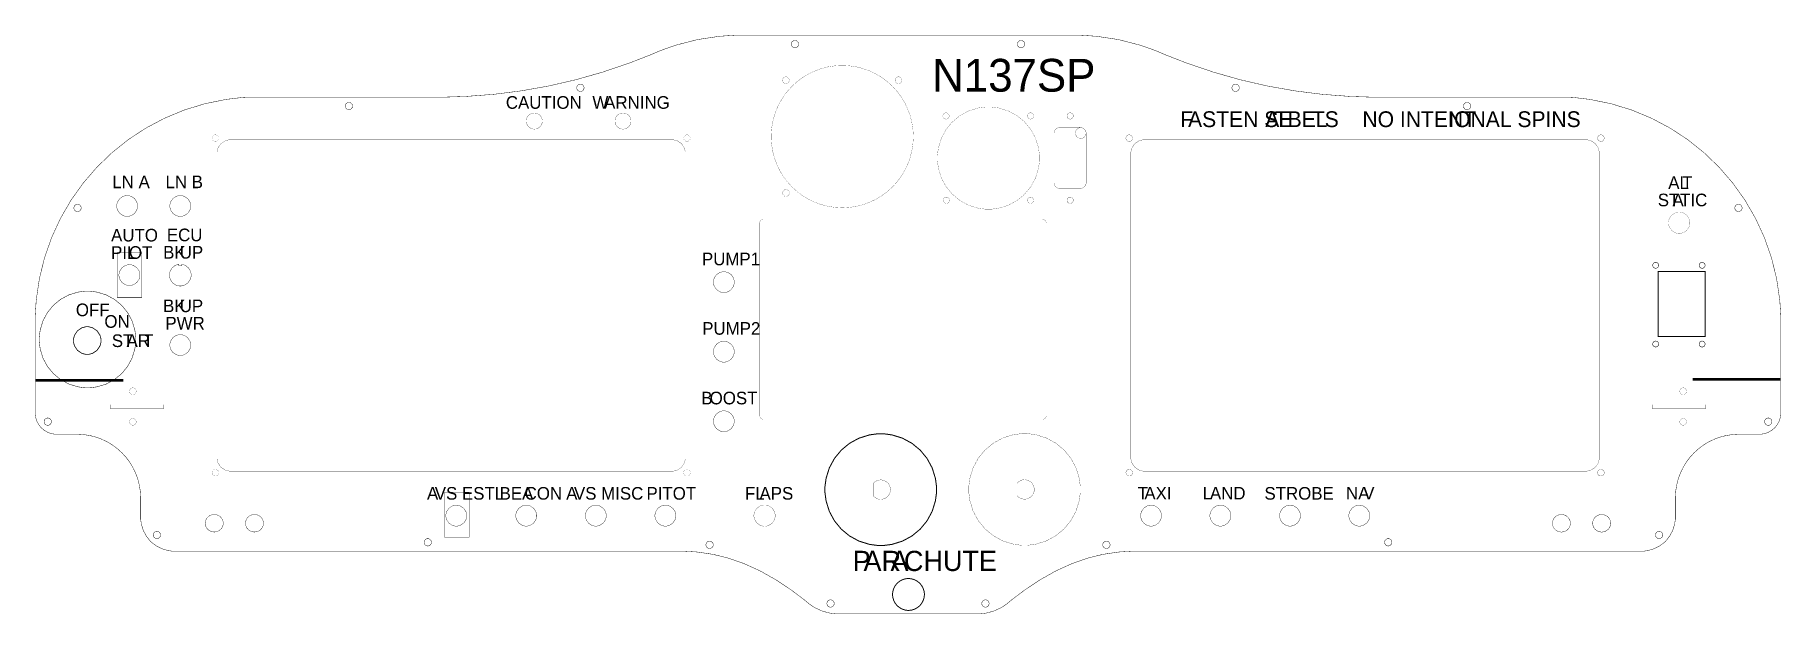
# Model space of a CAD drawing. Extents: x 0 to 38.5, y 0 to 12.7.
import ezdxf

# ---------------------------------------------------------------- set-up
doc = ezdxf.new("R2010")
doc.units = 0
doc.layers.get('0').update_dxf_attribs({"linetype": 'CONTINUOUS'})

msp = doc.modelspace()

# ---------------------------------------------------------------- texts
at = {"color": 0}
for s, height, p in [('N137SP', 0.72201, (19.7597, 11.5022)), ('CAUTION', 0.277778, (10.3711, 11.1261)), ('W', 0.277778, (12.2774, 11.1261)), ('ARNING', 0.277778, (12.5365, 11.1261)), ('F', 0.347222, (25.2274, 10.7235)), ('ASTEN SE', 0.347222, (25.3956, 10.7235)), ('A', 0.347222, (27.0957, 10.7235)), ('TBEL', 0.347222, (27.3058, 10.7235)), ('TS     ', 0.347222, (28.1215, 10.7235)), (' NO INTENT', 0.347222, (29.1068, 10.7235)), ('IONAL SPINS', 0.347222, (31.1268, 10.7235)), ('LN A', 0.277778, (1.70419, 9.37993)), ('LN B', 0.277778, (2.87508, 9.37993)), ('AL', 0.277778, (35.9704, 9.36354)), ('T', 0.277778, (36.2768, 9.36354)), ('ST', 0.277778, (35.7393, 8.98161)), ('A', 0.277778, (36.0636, 8.98161)), ('TIC', 0.277778, (36.2319, 8.98161)), ('AUTO', 0.277778, (1.67724, 8.2075)), ('ECU', 0.277778, (2.9054, 8.21281)), ('PIL', 0.277778, (1.67669, 7.82556)), ('OT', 0.277778, (2.0711, 7.82556)), ('BK', 0.277778, (2.82401, 7.83086)), ('UP', 0.277778, (3.18918, 7.83086)), ('PUMP1', 0.277778, (14.6901, 7.68392)), ('BK', 0.277778, (2.82308, 6.65324)), ('UP', 0.277778, (3.18825, 6.65324)), ('OFF', 0.277778, (0.90141, 6.56433)), ('ON', 0.277778, (1.52963, 6.30893)), ('PWR', 0.277778, (2.87354, 6.27129)), ('ST', 0.277778, (1.69283, 5.88569)), ('AR', 0.277778, (2.01714, 5.88569)), ('T', 0.277778, (2.38011, 5.88569)), ('PUMP2', 0.277778, (14.6958, 6.15607)), ('B', 0.277778, (14.6743, 4.62469)), ('OOST', 0.277778, (14.8599, 4.62469)), ('A', 0.277778, (8.63433, 2.52839)), ('VS ESTL', 0.277778, (8.80626, 2.52839)), ('BEA', 0.277778, (10.2336, 2.52839)), ('CON', 0.277778, (10.7846, 2.52839)), ('A', 0.277778, (11.6998, 2.52839)), ('VS MISC', 0.277778, (11.8717, 2.52839)), ('PITOT', 0.277778, (13.4679, 2.52839)), ('FL', 0.277778, (15.6365, 2.52839)), ('APS', 0.277778, (15.9576, 2.52839)), ('T', 0.277778, (24.285, 2.53204)), ('AXI', 0.277778, (24.4329, 2.53204)), ('L', 0.277778, (25.7161, 2.53204)), ('AND', 0.277778, (25.8774, 2.53204)), ('STROBE', 0.277778, (27.0776, 2.52839)), ('NA', 0.277778, (28.8743, 2.53204)), ('V', 0.277778, (29.254, 2.53204)), ('P', 0.444444, (18.0088, 0.958494)), ('AR', 0.444444, (18.2483, 0.958494)), ('A', 0.444444, (18.8429, 0.958494)), ('CHUTE', 0.444444, (19.1389, 0.958494))]:
    msp.add_text(s, height=height, dxfattribs=at).set_placement(p)

# ---------------------------------------------------------------- linework, layer by layer
at = {"color": 0}
for points, const_width in [([(15.5564, 12.7453), (15.4347, 12.7453), (15.07, 12.7208), (14.5897, 12.6477), (14.1193, 12.5267), (13.7741, 12.4063), (13.6623, 12.3586)], 0.009375), ([(22.8993, 12.7453), (15.5564, 12.7453)], 0.009375), ([(24.7933, 12.3586), (24.6815, 12.4063), (24.3362, 12.5267), (23.8658, 12.6477), (23.3856, 12.7208), (23.0208, 12.7453), (22.8993, 12.7453)], 0.009375), ([(8.88346, 11.3829), (9.03717, 11.3829), (9.49838, 11.3984), (10.1106, 11.4448), (10.7189, 11.5219), (11.3222, 11.6293), (11.9193, 11.767), (12.5091, 11.9346), (13.0905, 12.1318), (13.5209, 12.2984), (13.6623, 12.3586)], 0.009375), ([(24.7933, 12.3586), (24.9347, 12.2984), (25.3651, 12.1318), (25.9465, 11.9346), (26.5364, 11.767), (27.1335, 11.6293), (27.7368, 11.5219), (28.3451, 11.4448), (28.9574, 11.3984), (29.4185, 11.3829), (29.5722, 11.3829)], 0.009375), ([(4.69814, 11.3829), (4.57617, 11.3763), (4.21158, 11.3327), (3.74067, 11.2371), (3.28749, 11.0985), (2.85428, 10.9191), (2.44314, 10.7013), (2.05632, 10.4474), (1.69596, 10.1596), (1.36426, 9.84033), (1.06342, 9.49181), (0.795628, 9.11643), (0.563043, 8.71636), (0.367839, 8.29406), (0.212185, 7.85172), (0.098362, 7.39171), (0.028429, 6.91629), (0.004666, 6.54992), (0.004666, 6.42774)], 0.009375), ([(8.88346, 11.3829), (4.69814, 11.3829)], 0.009375), ([(33.7575, 11.3829), (29.5722, 11.3829)], 0.009375), ([(38.451, 6.42774), (38.451, 6.54992), (38.4272, 6.91629), (38.3572, 7.39171), (38.2435, 7.85172), (38.0878, 8.29406), (37.8926, 8.71636), (37.66, 9.11643), (37.3922, 9.49181), (37.0914, 9.84033), (36.7597, 10.1596), (36.3993, 10.4474), (36.0125, 10.7013), (35.6014, 10.9191), (35.1682, 11.0985), (34.715, 11.2371), (34.244, 11.3327), (33.8794, 11.3763), (33.7575, 11.3829)], 0.009375), ([(3.97488, 10.48), (3.97461, 10.48)], 0.010417), ([(14.3607, 10.48), (14.3604, 10.48)], 0.010417), ([(24.1014, 10.48), (24.1011, 10.48)], 0.005208), ([(34.4872, 10.48), (34.4869, 10.48)], 0.005208), ([(0.004666, 6.42774), (0.004666, 4.43956)], 0.009375), ([(38.451, 4.43956), (38.451, 6.42774)], 0.009375), ([(0.004666, 4.43956), (0.004666, 4.41581), (0.014214, 4.3444), (0.041775, 4.25569), (0.085341, 4.17546), (0.143012, 4.10553), (0.212944, 4.04785), (0.293186, 4.00429), (0.38189, 3.97672), (0.453287, 3.96712), (0.477106, 3.96712)], 0.009375), ([(37.9786, 3.96712), (38.0024, 3.96712), (38.0738, 3.97672), (38.1625, 4.00429), (38.2426, 4.04785), (38.3126, 4.10553), (38.3703, 4.17546), (38.4139, 4.25569), (38.4414, 4.3444), (38.451, 4.41581), (38.451, 4.43956)], 0.009375), ([(0.477106, 3.96712), (0.927681, 3.96712)], 0.009375), ([(2.32801, 2.56679), (2.32801, 2.6026), (2.32075, 2.71001), (2.29953, 2.84901), (2.26503, 2.98324), (2.21793, 3.11187), (2.15896, 3.23432), (2.08882, 3.34978), (2.00825, 3.45757), (1.91786, 3.55701), (1.81842, 3.6474), (1.71061, 3.72797), (1.59517, 3.79812), (1.47271, 3.8571), (1.34408, 3.90419), (1.20985, 3.93869), (1.07086, 3.9599), (0.963433, 3.96712), (0.927681, 3.96712)], 0.009375), ([(37.5281, 3.96712), (37.4922, 3.96712), (37.3847, 3.9599), (37.2458, 3.93869), (37.1115, 3.90419), (36.9829, 3.8571), (36.8604, 3.79812), (36.745, 3.72797), (36.6372, 3.6474), (36.5378, 3.55701), (36.4474, 3.45757), (36.3668, 3.34978), (36.2967, 3.23432), (36.2376, 3.11187), (36.1906, 2.98324), (36.1561, 2.84901), (36.1349, 2.71001), (36.1276, 2.6026), (36.1276, 2.56679)], 0.009375), ([(37.5281, 3.96712), (37.9786, 3.96712)], 0.009375), ([(3.97488, 3.12181), (3.97461, 3.12181)], 0.010417), ([(14.3607, 3.12181), (14.3604, 3.12181)], 0.010417), ([(24.1014, 3.12181), (24.1011, 3.12181)], 0.005208), ([(34.4872, 3.12181), (34.4869, 3.12181)], 0.005208), ([(2.32801, 2.56679), (2.32801, 2.14171)], 0.009375), ([(36.1276, 2.14171), (36.1276, 2.56679)], 0.009375), ([(2.32801, 2.14171), (2.32801, 2.10508), (2.3425, 1.99517), (2.38493, 1.85553), (2.45367, 1.72678), (2.52115, 1.63878), (2.5471, 1.61285), (2.57297, 1.58697), (2.66097, 1.51947), (2.78971, 1.45074), (2.92936, 1.40831), (3.03928, 1.39378), (3.07596, 1.39378)], 0.009375), ([(35.3797, 1.39378), (35.4164, 1.39378), (35.5262, 1.40831), (35.666, 1.45074), (35.7946, 1.51947), (35.8826, 1.58697), (35.9086, 1.61285), (35.9344, 1.63878), (36.0019, 1.72678), (36.0707, 1.85553), (36.1131, 1.99517), (36.1276, 2.10508), (36.1276, 2.14171)], 0.009375), ([(3.07596, 1.39378), (14.2282, 1.39378)], 0.009375), ([(14.2282, 1.39378), (14.3157, 1.39378), (14.5782, 1.37733), (14.9261, 1.3272), (15.2729, 1.24213), (15.62, 1.12093), (15.9685, 0.962457), (16.3194, 0.765408), (16.6742, 0.5287), (16.9461, 0.323242), (17.0338, 0.251031)], 0.009375), ([(21.4219, 0.251031), (21.5096, 0.323188), (21.7815, 0.5287), (22.1363, 0.765408), (22.4872, 0.962457), (22.8357, 1.12093), (23.1828, 1.24213), (23.5296, 1.3272), (23.8775, 1.37733), (24.14, 1.39378), (24.2275, 1.39378)], 0.009375), ([(24.2275, 1.39378), (35.3797, 1.39378)], 0.009375), ([(17.0338, 0.251031), (17.0678, 0.223036), (17.1796, 0.150771), (17.3392, 0.077474), (17.509, 0.032552), (17.6413, 0.017253), (17.6853, 0.017253)], 0.009375), ([(17.6853, 0.017253), (20.7704, 0.017253)], 0.009375), ([(20.7704, 0.017253), (20.8144, 0.017253), (20.9467, 0.032552), (21.1165, 0.077474), (21.2761, 0.150771), (21.3879, 0.223036), (21.4219, 0.251031)], 0.009375)]:
    msp.add_lwpolyline(points, dxfattribs=dict(at, const_width=const_width))
for points, const_width in [([(16.8182, 12.5484), (16.8182, 12.5562), (16.8121, 12.5794), (16.7983, 12.6018), (16.7946, 12.6056), (16.7908, 12.6094), (16.7683, 12.6231), (16.7453, 12.6292), (16.7375, 12.6292), (16.7297, 12.6292), (16.7067, 12.6231), (16.6842, 12.6094), (16.6804, 12.6056), (16.6767, 12.6018), (16.6629, 12.5794), (16.6568, 12.5562), (16.6568, 12.5484), (16.6568, 12.5408), (16.6629, 12.5176), (16.6767, 12.4952), (16.6804, 12.4914), (16.6842, 12.4876), (16.7067, 12.4739), (16.7297, 12.4677), (16.7375, 12.4677), (16.7453, 12.4677), (16.7683, 12.4739), (16.7908, 12.4876), (16.7946, 12.4914), (16.7983, 12.4952), (16.8121, 12.5176), (16.8182, 12.5408), (16.8182, 12.5484)], 0.009375), ([(21.7989, 12.5484), (21.7989, 12.5562), (21.7926, 12.5794), (21.779, 12.6018), (21.7753, 12.6056), (21.7714, 12.6094), (21.749, 12.6231), (21.7258, 12.6292), (21.7182, 12.6292), (21.7104, 12.6292), (21.6872, 12.6231), (21.6649, 12.6094), (21.6611, 12.6056), (21.6572, 12.6018), (21.6436, 12.5794), (21.6374, 12.5538), (21.6375, 12.5484), (21.6374, 12.5431), (21.6436, 12.5176), (21.6572, 12.4952), (21.6611, 12.4914), (21.6649, 12.4876), (21.6872, 12.4739), (21.7104, 12.4677), (21.7182, 12.4677), (21.7258, 12.4677), (21.749, 12.4739), (21.7714, 12.4876), (21.7753, 12.4914), (21.779, 12.4952), (21.7926, 12.5176), (21.7989, 12.5408), (21.7989, 12.5484)], 0.009375), ([(19.3442, 10.5142), (19.3442, 10.4742), (19.3361, 10.3542), (19.3122, 10.1988), (19.2737, 10.0489), (19.2211, 9.90506), (19.1553, 9.76828), (19.0768, 9.63926), (18.9867, 9.51878), (18.8857, 9.40761), (18.7746, 9.30664), (18.654, 9.21653), (18.525, 9.13813), (18.3883, 9.07221), (18.2444, 9.01958), (18.0944, 8.98107), (17.9392, 8.95731), (17.8192, 8.94922), (17.7792, 8.94922), (17.739, 8.94922), (17.619, 8.95731), (17.4638, 8.98107), (17.3137, 9.01958), (17.1699, 9.07221), (17.0332, 9.13813), (16.9042, 9.21653), (16.7836, 9.30664), (16.6725, 9.40761), (16.5715, 9.51878), (16.4814, 9.63926), (16.4031, 9.76828), (16.3371, 9.90506), (16.2844, 10.0489), (16.246, 10.1988), (16.2222, 10.3542), (16.2142, 10.4742), (16.2142, 10.5142), (16.2142, 10.5543), (16.2222, 10.6743), (16.246, 10.8296), (16.2844, 10.9796), (16.3371, 11.1234), (16.4031, 11.2602), (16.4814, 11.3892), (16.5715, 11.5097), (16.6725, 11.6209), (16.7836, 11.7218), (16.9042, 11.812), (17.0332, 11.8903), (17.1699, 11.9563), (17.3137, 12.0089), (17.4638, 12.0474), (17.619, 12.0712), (17.739, 12.0792), (17.7792, 12.0792), (17.8192, 12.0792), (17.9392, 12.0712), (18.0944, 12.0474), (18.2444, 12.0089), (18.3883, 11.9563), (18.525, 11.8903), (18.654, 11.812), (18.7746, 11.7218), (18.8857, 11.6209), (18.9867, 11.5097), (19.0768, 11.3892), (19.1553, 11.2602), (19.2211, 11.1234), (19.2737, 10.9796), (19.3122, 10.8296), (19.3361, 10.6743), (19.3442, 10.5543), (19.3442, 10.5142)], 0.003937), ([(12.0938, 11.5879), (12.0938, 11.5933), (12.0877, 11.6188), (12.0739, 11.6412), (12.0702, 11.645), (12.0664, 11.6488), (12.044, 11.6625), (12.0208, 11.6687), (12.0131, 11.6687), (12.0054, 11.6687), (11.9822, 11.6625), (11.9598, 11.6488), (11.9561, 11.645), (11.9523, 11.6412), (11.9385, 11.6188), (11.9324, 11.5957), (11.9324, 11.5879), (11.9324, 11.5802), (11.9385, 11.557), (11.9523, 11.5346), (11.9561, 11.5308), (11.9598, 11.527), (11.9822, 11.5133), (12.0054, 11.5071), (12.0131, 11.5071), (12.0208, 11.5071), (12.044, 11.5133), (12.0664, 11.527), (12.0702, 11.5308), (12.0739, 11.5346), (12.0877, 11.557), (12.0938, 11.5826), (12.0938, 11.5879)], 0.009375), ([(16.614, 11.7543), (16.614, 11.747), (16.6082, 11.7252), (16.5921, 11.7013), (16.5682, 11.6852), (16.5464, 11.6793), (16.5392, 11.6793), (16.5318, 11.6793), (16.5099, 11.6852), (16.4861, 11.7013), (16.47, 11.7252), (16.4642, 11.747), (16.4642, 11.7543), (16.4642, 11.7616), (16.47, 11.7835), (16.4861, 11.8073), (16.5099, 11.8234), (16.5318, 11.8293), (16.5392, 11.8293), (16.5464, 11.8293), (16.5682, 11.8234), (16.5921, 11.8073), (16.6082, 11.7835), (16.614, 11.7616), (16.614, 11.7543)], 0.003937), ([(19.094, 11.7542), (19.094, 11.747), (19.0882, 11.7251), (19.0721, 11.7013), (19.0482, 11.6852), (19.0264, 11.6793), (19.0192, 11.6793), (19.0118, 11.6793), (18.9899, 11.6852), (18.966, 11.7013), (18.95, 11.7251), (18.9442, 11.747), (18.9442, 11.7542), (18.9442, 11.7616), (18.95, 11.7834), (18.966, 11.8073), (18.9899, 11.8233), (19.0118, 11.8292), (19.0192, 11.8292), (19.0264, 11.8292), (19.0482, 11.8233), (19.0721, 11.8073), (19.0882, 11.7834), (19.094, 11.7616), (19.094, 11.7542)], 0.003937), ([(26.5233, 11.5879), (26.5233, 11.5957), (26.5171, 11.6188), (26.5035, 11.6412), (26.4997, 11.645), (26.4958, 11.6488), (26.4735, 11.6625), (26.4503, 11.6687), (26.4425, 11.6687), (26.4347, 11.6687), (26.4117, 11.6625), (26.3892, 11.6488), (26.3854, 11.645), (26.3817, 11.6412), (26.3679, 11.6188), (26.3618, 11.5957), (26.3618, 11.5879), (26.3618, 11.5802), (26.3679, 11.557), (26.3817, 11.5346), (26.3854, 11.5308), (26.3892, 11.527), (26.4117, 11.5133), (26.4347, 11.5071), (26.4425, 11.5071), (26.4503, 11.5071), (26.4735, 11.5133), (26.4958, 11.527), (26.4997, 11.5308), (26.5035, 11.5346), (26.5171, 11.557), (26.5233, 11.5802), (26.5233, 11.5879)], 0.009375), ([(6.99567, 11.186), (6.99567, 11.1938), (6.98947, 11.217), (6.97575, 11.2394), (6.972, 11.2431), (6.96821, 11.2469), (6.94581, 11.2606), (6.92264, 11.2668), (6.91493, 11.2668), (6.90717, 11.2668), (6.884, 11.2606), (6.8616, 11.2469), (6.85786, 11.2431), (6.85406, 11.2394), (6.84033, 11.217), (6.83425, 11.1938), (6.83425, 11.186), (6.83425, 11.1782), (6.84056, 11.1546), (6.85786, 11.129), (6.88351, 11.1117), (6.90707, 11.1053), (6.91493, 11.1053), (6.92275, 11.1053), (6.94635, 11.1117), (6.972, 11.129), (6.98931, 11.1546), (6.99567, 11.1782), (6.99567, 11.186)], 0.009375), ([(22.125, 10.0417), (22.125, 9.98503), (22.1021, 9.815), (22.0365, 9.60379), (21.9328, 9.41271), (21.7954, 9.24621), (21.629, 9.10883), (21.4379, 9.0051), (21.2267, 8.93956), (21.0567, 8.91667), (21, 8.91667), (20.9433, 8.91667), (20.7733, 8.93956), (20.5621, 9.0051), (20.371, 9.10883), (20.2044, 9.24621), (20.0671, 9.41271), (19.9633, 9.60379), (19.8978, 9.815), (19.875, 9.98503), (19.875, 10.0417), (19.875, 10.0984), (19.8978, 10.2684), (19.9633, 10.4796), (20.0671, 10.6707), (20.2044, 10.8372), (20.371, 10.9746), (20.5621, 11.0783), (20.7733, 11.1438), (20.9433, 11.1667), (21, 11.1667), (21.0567, 11.1667), (21.2267, 11.1438), (21.4379, 11.0783), (21.629, 10.9746), (21.7954, 10.8372), (21.9328, 10.6707), (22.0365, 10.4796), (22.1021, 10.2684), (22.125, 10.0984), (22.125, 10.0417)], 0.003937), ([(31.6215, 11.186), (31.6215, 11.1939), (31.6151, 11.2174), (31.5978, 11.2431), (31.5722, 11.2604), (31.5486, 11.2668), (31.5407, 11.2668), (31.5329, 11.2668), (31.5093, 11.2604), (31.4836, 11.2431), (31.4663, 11.2174), (31.46, 11.1939), (31.46, 11.186), (31.46, 11.1783), (31.4661, 11.1552), (31.4799, 11.1328), (31.4836, 11.129), (31.4874, 11.1252), (31.5099, 11.1115), (31.5331, 11.1053), (31.5407, 11.1053), (31.5485, 11.1053), (31.5717, 11.1115), (31.594, 11.1252), (31.5978, 11.129), (31.6015, 11.1328), (31.6153, 11.1552), (31.6215, 11.1783), (31.6215, 11.186)], 0.009375), ([(11.1756, 10.8565), (11.1756, 10.8476), (11.172, 10.8208), (11.1617, 10.7875), (11.1453, 10.7574), (11.1237, 10.7312), (11.0975, 10.7096), (11.0674, 10.6933), (11.0341, 10.6829), (11.0074, 10.6793), (10.9985, 10.6793), (10.9895, 10.6793), (10.9627, 10.6829), (10.9295, 10.6933), (10.8994, 10.7096), (10.8732, 10.7312), (10.8515, 10.7574), (10.8352, 10.7875), (10.8249, 10.8208), (10.8213, 10.8476), (10.8213, 10.8565), (10.8213, 10.8655), (10.8249, 10.8922), (10.8352, 10.9255), (10.8515, 10.9556), (10.8732, 10.9818), (10.8994, 11.0034), (10.9295, 11.0198), (10.9627, 11.0301), (10.9895, 11.0336), (10.9985, 11.0336), (11.0074, 11.0336), (11.0341, 11.0301), (11.0674, 11.0198), (11.0975, 11.0034), (11.1237, 10.9818), (11.1453, 10.9556), (11.1617, 10.9255), (11.172, 10.8922), (11.1756, 10.8655), (11.1756, 10.8565)], 0.005208), ([(13.1285, 10.8565), (13.1285, 10.8476), (13.1249, 10.8208), (13.1146, 10.7875), (13.0982, 10.7574), (13.0766, 10.7312), (13.0504, 10.7096), (13.0203, 10.6933), (12.987, 10.6829), (12.9602, 10.6793), (12.9513, 10.6793), (12.9424, 10.6793), (12.9156, 10.6829), (12.8824, 10.6933), (12.8523, 10.7096), (12.8261, 10.7312), (12.8044, 10.7574), (12.7881, 10.7875), (12.7778, 10.8208), (12.7742, 10.8476), (12.7742, 10.8565), (12.7742, 10.8655), (12.7778, 10.8922), (12.7881, 10.9255), (12.8044, 10.9556), (12.8261, 10.9818), (12.8523, 11.0034), (12.8824, 11.0198), (12.9156, 11.0301), (12.9424, 11.0336), (12.9513, 11.0336), (12.9602, 11.0336), (12.987, 11.0301), (13.0203, 11.0198), (13.0504, 11.0034), (13.0766, 10.9818), (13.0982, 10.9556), (13.1146, 10.9255), (13.1249, 10.8922), (13.1285, 10.8655), (13.1285, 10.8565)], 0.005208), ([(20.1347, 10.9689), (20.1347, 10.9622), (20.1293, 10.9421), (20.1146, 10.9201), (20.0926, 10.9053), (20.0724, 10.8998), (20.0657, 10.8998), (20.059, 10.8998), (20.0389, 10.9053), (20.0169, 10.9201), (20.0021, 10.9421), (19.9968, 10.9622), (19.9968, 10.9689), (19.9968, 10.9756), (20.0021, 10.9958), (20.0169, 11.0177), (20.0389, 11.0325), (20.059, 11.0379), (20.0657, 11.0379), (20.0724, 11.0379), (20.0926, 11.0325), (20.1146, 11.0177), (20.1293, 10.9958), (20.1347, 10.9756), (20.1347, 10.9689)], 0.003937), ([(21.9962, 10.9689), (21.9962, 10.9622), (21.9907, 10.9421), (21.976, 10.9201), (21.954, 10.9053), (21.9339, 10.8998), (21.9272, 10.8998), (21.9204, 10.8998), (21.9003, 10.9053), (21.8783, 10.9201), (21.8636, 10.9421), (21.8582, 10.9622), (21.8582, 10.9689), (21.8582, 10.9756), (21.8636, 10.9958), (21.8783, 11.0177), (21.9003, 11.0325), (21.9204, 11.0379), (21.9272, 11.0379), (21.9339, 11.0379), (21.954, 11.0325), (21.976, 11.0177), (21.9907, 10.9958), (21.9962, 10.9756), (21.9962, 10.9689)], 0.003937), ([(22.8675, 10.9689), (22.8675, 10.9622), (22.8621, 10.9421), (22.8472, 10.9201), (22.8253, 10.9053), (22.8051, 10.8998), (22.7985, 10.8998), (22.7917, 10.8998), (22.7715, 10.9053), (22.7496, 10.9201), (22.7349, 10.9421), (22.7294, 10.9622), (22.7294, 10.9689), (22.7294, 10.9756), (22.7349, 10.9958), (22.7496, 11.0177), (22.7715, 11.0325), (22.7917, 11.0379), (22.7985, 11.0379), (22.8051, 11.0379), (22.8253, 11.0325), (22.8472, 11.0177), (22.8621, 10.9958), (22.8675, 10.9756), (22.8675, 10.9689)], 0.005208), ([(4.04839, 10.48), (4.04839, 10.4729), (4.04258, 10.4514), (4.02681, 10.428), (4.00342, 10.4122), (3.98193, 10.4064), (3.97483, 10.4064), (3.96767, 10.4064), (3.94618, 10.4122), (3.92279, 10.428), (3.90701, 10.4514), (3.90126, 10.4729), (3.90126, 10.48), (3.90126, 10.4871), (3.90701, 10.5086), (3.92279, 10.532), (3.94618, 10.5478), (3.96767, 10.5535), (3.97483, 10.5535), (3.98193, 10.5535), (4.00342, 10.5478), (4.02681, 10.532), (4.04258, 10.5086), (4.04839, 10.4871), (4.04839, 10.48)], 0.002465), ([(4.30089, 10.444), (14.0346, 10.444), (14.0629, 10.444), (14.1478, 10.4213), (14.2399, 10.3593), (14.3019, 10.2671), (14.3247, 10.1822), (14.3247, 10.1539), (14.3247, 3.44775), (14.3247, 3.41949), (14.3019, 3.33464), (14.2399, 3.24246), (14.1478, 3.18039), (14.0629, 3.15767), (14.0346, 3.15767), (4.30089, 3.15767), (4.27257, 3.15767), (4.18772, 3.18039), (4.09554, 3.24246), (4.03347, 3.33464), (4.01079, 3.41949), (4.01079, 3.44775), (4.01079, 10.1539), (4.01079, 10.1822), (4.03347, 10.2671), (4.09554, 10.3593), (4.18772, 10.4213), (4.27257, 10.444), (4.30089, 10.444)], 0.005208), ([(14.4342, 10.48), (14.4342, 10.4728), (14.4283, 10.4513), (14.4126, 10.428), (14.3892, 10.4122), (14.3678, 10.4064), (14.3606, 10.4064), (14.3535, 10.4064), (14.3319, 10.4122), (14.3086, 10.428), (14.2928, 10.4513), (14.2871, 10.4728), (14.2871, 10.48), (14.2871, 10.4871), (14.2928, 10.5086), (14.3086, 10.532), (14.3319, 10.5478), (14.3535, 10.5535), (14.3606, 10.5535), (14.3678, 10.5535), (14.3892, 10.5478), (14.4126, 10.532), (14.4283, 10.5086), (14.4342, 10.4871), (14.4342, 10.48)], 0.002465), ([(22.566, 10.7125), (23.0287, 10.7125), (23.0407, 10.7125), (23.0765, 10.703), (23.1154, 10.6768), (23.1417, 10.6379), (23.1513, 10.6021), (23.1513, 10.5901), (23.1513, 9.4974), (23.1513, 9.48551), (23.1417, 9.44971), (23.1154, 9.41081), (23.0765, 9.3846), (23.0407, 9.375), (23.0287, 9.375), (22.566, 9.375), (22.554, 9.375), (22.5183, 9.3846), (22.4794, 9.41081), (22.4532, 9.44971), (22.4436, 9.48551), (22.4436, 9.4974), (22.4436, 10.5901), (22.4436, 10.6021), (22.4532, 10.6379), (22.4794, 10.6768), (22.5183, 10.703), (22.554, 10.7125), (22.566, 10.7125)], 0.005208), ([(24.1749, 10.48), (24.1749, 10.4729), (24.169, 10.4514), (24.1533, 10.428), (24.1299, 10.4122), (24.1083, 10.4064), (24.1013, 10.4064), (24.0942, 10.4064), (24.0726, 10.4122), (24.0493, 10.428), (24.0335, 10.4514), (24.0278, 10.4729), (24.0278, 10.48), (24.0278, 10.4871), (24.0335, 10.5086), (24.0493, 10.532), (24.0726, 10.5478), (24.0942, 10.5535), (24.1013, 10.5535), (24.1083, 10.5535), (24.1299, 10.5478), (24.1533, 10.532), (24.169, 10.5086), (24.1749, 10.4871), (24.1749, 10.48)], 0.005208), ([(24.4274, 10.444), (34.1611, 10.444), (34.1893, 10.444), (34.2742, 10.4213), (34.3664, 10.3593), (34.4285, 10.2671), (34.4511, 10.1822), (34.4511, 10.1539), (34.4511, 3.44775), (34.4511, 3.41949), (34.4285, 3.33464), (34.3664, 3.24246), (34.2742, 3.18039), (34.1893, 3.15767), (34.1611, 3.15767), (24.4274, 3.15767), (24.399, 3.15767), (24.3142, 3.18039), (24.2219, 3.24246), (24.16, 3.33464), (24.1372, 3.41949), (24.1372, 3.44775), (24.1372, 10.1539), (24.1372, 10.1822), (24.16, 10.2671), (24.2219, 10.3593), (24.3142, 10.4213), (24.399, 10.444), (24.4274, 10.444)], 0.005208), ([(34.5607, 10.48), (34.5607, 10.4729), (34.5549, 10.4514), (34.5392, 10.428), (34.5157, 10.4122), (34.4943, 10.4064), (34.4871, 10.4064), (34.48, 10.4064), (34.4585, 10.4122), (34.4351, 10.428), (34.4193, 10.4514), (34.4136, 10.4729), (34.4136, 10.48), (34.4136, 10.4871), (34.4193, 10.5086), (34.4351, 10.532), (34.4585, 10.5478), (34.48, 10.5535), (34.4871, 10.5535), (34.4943, 10.5535), (34.5157, 10.5478), (34.5392, 10.532), (34.5549, 10.5086), (34.5607, 10.4871), (34.5607, 10.48)], 0.005208), ([(16.614, 9.27425), (16.614, 9.26699), (16.6082, 9.24511), (16.5921, 9.22125), (16.5682, 9.20518), (16.5464, 9.19928), (16.5392, 9.19928), (16.5318, 9.19928), (16.5099, 9.20518), (16.4861, 9.22125), (16.47, 9.24511), (16.4642, 9.26699), (16.4642, 9.27425), (16.4642, 9.28157), (16.47, 9.30344), (16.4861, 9.32731), (16.5099, 9.34338), (16.5318, 9.34924), (16.5392, 9.34924), (16.5464, 9.34924), (16.5682, 9.34338), (16.5921, 9.32731), (16.6082, 9.30344), (16.614, 9.28157), (16.614, 9.27425)], 0.003937), ([(1.01899, 8.94553), (1.01899, 8.9534), (1.01264, 8.977), (0.995335, 9.00265), (0.969672, 9.01997), (0.946072, 9.02626), (0.93826, 9.02626), (0.930393, 9.02626), (0.906847, 9.01997), (0.881185, 9.00265), (0.863878, 8.977), (0.857585, 8.9534), (0.857585, 8.94553), (0.857585, 8.93782), (0.863715, 8.91465), (0.877442, 8.89225), (0.881239, 8.88846), (0.884983, 8.88471), (0.907389, 8.87099), (0.930501, 8.86486), (0.93826, 8.86486), (0.945964, 8.86486), (0.969129, 8.87099), (0.991536, 8.88471), (0.995335, 8.88846), (0.999078, 8.89225), (1.0128, 8.91465), (1.01899, 8.93782), (1.01899, 8.94553)], 0.009375), ([(2.26069, 8.98822), (2.26069, 8.96582), (2.24257, 8.8986), (2.19319, 8.82536), (2.11996, 8.77599), (2.05274, 8.75786), (2.03033, 8.75786), (2.00786, 8.75786), (1.94065, 8.77599), (1.8674, 8.82536), (1.81799, 8.8986), (1.79992, 8.96582), (1.79992, 8.98822), (1.79992, 9.01069), (1.81799, 9.0779), (1.8674, 9.15115), (1.94065, 9.20057), (2.00786, 9.21864), (2.03033, 9.21864), (2.05274, 9.21864), (2.11996, 9.20057), (2.19319, 9.15115), (2.24257, 9.0779), (2.26069, 9.01069), (2.26069, 8.98822)], 0.007719), ([(3.43186, 8.98822), (3.43186, 8.96582), (3.41374, 8.8986), (3.36436, 8.82536), (3.29113, 8.77599), (3.2239, 8.75786), (3.2015, 8.75786), (3.17904, 8.75786), (3.11176, 8.77599), (3.03851, 8.82536), (2.98915, 8.8986), (2.97108, 8.96582), (2.97108, 8.98822), (2.97108, 9.01069), (2.98915, 9.0779), (3.03851, 9.15115), (3.11176, 9.20057), (3.17904, 9.21864), (3.2015, 9.21864), (3.2239, 9.21864), (3.29113, 9.20057), (3.36436, 9.15115), (3.41374, 9.0779), (3.43186, 9.01069), (3.43186, 8.98822)], 0.007719), ([(20.1418, 9.11453), (20.1418, 9.10786), (20.1364, 9.08768), (20.1217, 9.06575), (20.0997, 9.05094), (20.0796, 9.04551), (20.0729, 9.04551), (20.0661, 9.04551), (20.046, 9.05094), (20.024, 9.06575), (20.0092, 9.08768), (20.0039, 9.10786), (20.0039, 9.11453), (20.0039, 9.12125), (20.0092, 9.14139), (20.024, 9.16336), (20.046, 9.17811), (20.0661, 9.18354), (20.0729, 9.18354), (20.0796, 9.18354), (20.0997, 9.17811), (20.1217, 9.16336), (20.1364, 9.14139), (20.1418, 9.12125), (20.1418, 9.11453)], 0.003937), ([(21.9962, 9.11453), (21.9962, 9.10786), (21.9907, 9.08768), (21.976, 9.06575), (21.954, 9.05094), (21.9339, 9.04551), (21.9272, 9.04551), (21.9204, 9.04551), (21.9003, 9.05094), (21.8783, 9.06575), (21.8636, 9.08768), (21.8582, 9.10786), (21.8582, 9.11453), (21.8582, 9.12125), (21.8636, 9.14139), (21.8783, 9.16336), (21.9003, 9.17811), (21.9204, 9.18354), (21.9272, 9.18354), (21.9339, 9.18354), (21.954, 9.17811), (21.976, 9.16336), (21.9907, 9.14139), (21.9962, 9.12125), (21.9962, 9.11453)], 0.003937), ([(22.8675, 9.11453), (22.8675, 9.10786), (22.8621, 9.08772), (22.8472, 9.06575), (22.8253, 9.051), (22.8051, 9.04551), (22.7985, 9.04551), (22.7917, 9.04551), (22.7715, 9.051), (22.7496, 9.06575), (22.7349, 9.08772), (22.7294, 9.10786), (22.7294, 9.11453), (22.7294, 9.12125), (22.7349, 9.14144), (22.7496, 9.16336), (22.7715, 9.17817), (22.7917, 9.18354), (22.7985, 9.18354), (22.8051, 9.18354), (22.8253, 9.17817), (22.8472, 9.16336), (22.8621, 9.14144), (22.8675, 9.12125), (22.8675, 9.11453)], 0.005208), ([(36.4464, 8.61882), (36.4464, 8.59586), (36.4278, 8.52692), (36.3771, 8.45182), (36.3021, 8.40121), (36.2331, 8.3826), (36.2101, 8.3826), (36.1871, 8.3826), (36.1182, 8.40121), (36.0431, 8.45182), (35.9925, 8.52692), (35.9739, 8.59586), (35.9739, 8.61882), (35.9739, 8.64182), (35.9925, 8.71078), (36.0431, 8.78586), (36.1182, 8.83649), (36.1871, 8.85504), (36.2101, 8.85504), (36.2331, 8.85504), (36.3021, 8.83649), (36.3771, 8.78586), (36.4278, 8.71078), (36.4464, 8.64182), (36.4464, 8.61882)], 0.003937), ([(37.5981, 8.94553), (37.5981, 8.95329), (37.5919, 8.97646), (37.5782, 8.99886), (37.5744, 9.00261), (37.5707, 9.0064), (37.5483, 9.02012), (37.5251, 9.02626), (37.5174, 9.02626), (37.5097, 9.02626), (37.4865, 9.02012), (37.464, 9.0064), (37.4603, 9.00261), (37.4565, 8.99886), (37.4428, 8.97646), (37.4367, 8.95329), (37.4367, 8.94553), (37.4367, 8.93772), (37.4429, 8.91417), (37.4603, 8.88851), (37.486, 8.87121), (37.5096, 8.86486), (37.5174, 8.86486), (37.5253, 8.86486), (37.5488, 8.87121), (37.5744, 8.88851), (37.5918, 8.91417), (37.5981, 8.93772), (37.5981, 8.94553)], 0.009375), ([(16.0506, 8.70161), (22.1801, 8.70161), (22.1893, 8.70161), (22.2171, 8.69422), (22.2471, 8.67404), (22.2672, 8.64404), (22.2746, 8.61643), (22.2746, 8.60721), (22.2746, 4.38818), (22.2746, 4.37901), (22.2672, 4.35135), (22.2471, 4.32135), (22.2171, 4.30117), (22.1893, 4.29372), (22.1801, 4.29372), (16.0506, 4.29372), (16.0414, 4.29372), (16.0137, 4.30117), (15.9837, 4.32135), (15.9636, 4.35135), (15.9561, 4.37901), (15.9561, 4.38818), (15.9561, 8.60721), (15.9561, 8.61643), (15.9636, 8.64404), (15.9837, 8.67404), (16.0137, 8.69422), (16.0414, 8.70161), (16.0506, 8.70161)], 0.003937), ([(2.31168, 7.46843), (2.31168, 7.44601), (2.29357, 7.37879), (2.24419, 7.30556), (2.17096, 7.25618), (2.10368, 7.23807), (2.08128, 7.23807), (2.05881, 7.23807), (1.9916, 7.25618), (1.91835, 7.30556), (1.86897, 7.37879), (1.85092, 7.44601), (1.85092, 7.46843), (1.85092, 7.49089), (1.86897, 7.55817), (1.91835, 7.6314), (1.9916, 7.68078), (2.05881, 7.69883), (2.08128, 7.69883), (2.10368, 7.69883), (2.17096, 7.68078), (2.24419, 7.6314), (2.29357, 7.55817), (2.31168, 7.49089), (2.31168, 7.46843)], 0.007719), ([(3.17042, 7.70643), (3.14908, 7.70367), (3.08729, 7.67964), (3.02106, 7.62685), (2.97726, 7.55436), (2.96143, 7.48996), (2.96143, 7.46847), (2.96143, 7.44515), (2.98025, 7.37506), (3.03174, 7.29872), (3.10801, 7.24729), (3.17811, 7.2284), (3.2015, 7.2284), (3.22483, 7.2284), (3.29492, 7.24729), (3.37125, 7.29872), (3.42269, 7.37506), (3.44157, 7.44515), (3.44157, 7.46847), (3.44157, 7.48996), (3.42567, 7.55431), (3.38183, 7.62679), (3.31565, 7.67964), (3.25385, 7.70367), (3.23264, 7.70643), (3.23264, 7.66965), (3.17042, 7.66965), (3.17042, 7.70643)], 0.008044), ([(35.7593, 7.68349), (35.7593, 7.67714), (35.7542, 7.6581), (35.7401, 7.63732), (35.7193, 7.62332), (35.7003, 7.61817), (35.6939, 7.61817), (35.6875, 7.61817), (35.6685, 7.62332), (35.6476, 7.63732), (35.6336, 7.6581), (35.6285, 7.67714), (35.6285, 7.68349), (35.6285, 7.68989), (35.6336, 7.70899), (35.6476, 7.72976), (35.6685, 7.74376), (35.6875, 7.74886), (35.6939, 7.74886), (35.7003, 7.74886), (35.7193, 7.74376), (35.7401, 7.72976), (35.7542, 7.70899), (35.7593, 7.68989), (35.7593, 7.68349)], 0.010995), ([(36.7829, 7.68349), (36.7829, 7.67714), (36.7778, 7.6581), (36.7638, 7.63732), (36.7429, 7.62332), (36.7239, 7.61817), (36.7175, 7.61817), (36.7111, 7.61817), (36.6921, 7.62332), (36.6713, 7.63732), (36.6572, 7.6581), (36.6521, 7.67714), (36.6521, 7.68349), (36.6521, 7.68989), (36.6572, 7.70899), (36.6713, 7.72976), (36.6921, 7.74376), (36.7111, 7.74886), (36.7175, 7.74886), (36.7239, 7.74886), (36.7429, 7.74376), (36.7638, 7.72976), (36.7778, 7.70899), (36.7829, 7.68989), (36.7829, 7.68349)], 0.010995), ([(15.4026, 7.31278), (15.4026, 7.29036), (15.3844, 7.22314), (15.3351, 7.1499), (15.2619, 7.10053), (15.1946, 7.08242), (15.1722, 7.08242), (15.1497, 7.08242), (15.0825, 7.10053), (15.0093, 7.1499), (14.9599, 7.22314), (14.9418, 7.29036), (14.9418, 7.31278), (14.9418, 7.33524), (14.9599, 7.4025), (15.0093, 7.47575), (15.0825, 7.52513), (15.1497, 7.54318), (15.1722, 7.54318), (15.1946, 7.54318), (15.2619, 7.52513), (15.3351, 7.47575), (15.3844, 7.4025), (15.4026, 7.33524), (15.4026, 7.31278)], 0.007719), ([(35.7483, 7.54758), (36.7861, 7.54758), (36.7861, 6.11985), (35.7483, 6.11985), (35.7483, 7.54758)], 0.022245), ([(1.45671, 6.02761), (1.45671, 5.99799), (1.43272, 5.90913), (1.36751, 5.81239), (1.27073, 5.74713), (1.18186, 5.72319), (1.15223, 5.72319), (1.12256, 5.72319), (1.03369, 5.74713), (0.936903, 5.81239), (0.87169, 5.90913), (0.847765, 5.99799), (0.847765, 6.02761), (0.847765, 6.05729), (0.87169, 6.14615), (0.936903, 6.24294), (1.03369, 6.30821), (1.12256, 6.33208), (1.15223, 6.33208), (1.18186, 6.33208), (1.27073, 6.30821), (1.36751, 6.24294), (1.43272, 6.14615), (1.45671, 6.05729), (1.45671, 6.02761)], 0.017069), ([(3.43186, 5.92904), (3.43186, 5.90663), (3.41374, 5.83936), (3.36436, 5.76611), (3.29113, 5.71674), (3.2239, 5.69862), (3.2015, 5.69862), (3.17904, 5.69862), (3.11176, 5.71674), (3.03851, 5.76611), (2.98915, 5.83936), (2.97108, 5.90663), (2.97108, 5.92904), (2.97108, 5.9515), (2.98915, 6.01872), (3.03851, 6.09196), (3.11176, 6.14133), (3.17904, 6.1594), (3.2015, 6.1594), (3.2239, 6.1594), (3.29113, 6.14133), (3.36436, 6.09196), (3.41374, 6.01872), (3.43186, 5.9515), (3.43186, 5.92904)], 0.007719), ([(15.4026, 5.78321), (15.4026, 5.76079), (15.3844, 5.69353), (15.3351, 5.62028), (15.2619, 5.5709), (15.1946, 5.55279), (15.1722, 5.55279), (15.1497, 5.55279), (15.0825, 5.5709), (15.0093, 5.62028), (14.9599, 5.69353), (14.9418, 5.76079), (14.9418, 5.78321), (14.9418, 5.80567), (14.9599, 5.87289), (15.0093, 5.94613), (15.0825, 5.9955), (15.1497, 6.01357), (15.1722, 6.01357), (15.1946, 6.01357), (15.2619, 5.9955), (15.3351, 5.94613), (15.3844, 5.87289), (15.4026, 5.80567), (15.4026, 5.78321)], 0.007719), ([(35.7593, 5.95122), (35.7593, 5.94488), (35.7542, 5.92583), (35.7401, 5.90506), (35.7193, 5.891), (35.7003, 5.88585), (35.6939, 5.88585), (35.6875, 5.88585), (35.6685, 5.891), (35.6476, 5.90506), (35.6336, 5.92583), (35.6285, 5.94488), (35.6285, 5.95122), (35.6285, 5.95763), (35.6336, 5.97667), (35.6476, 5.99744), (35.6685, 6.0115), (35.6875, 6.0166), (35.6939, 6.0166), (35.7003, 6.0166), (35.7193, 6.0115), (35.7401, 5.99744), (35.7542, 5.97667), (35.7593, 5.95763), (35.7593, 5.95122)], 0.010995), ([(36.7829, 5.95122), (36.7829, 5.94488), (36.7778, 5.92583), (36.7638, 5.90506), (36.7429, 5.891), (36.7239, 5.88585), (36.7175, 5.88585), (36.7111, 5.88585), (36.6921, 5.891), (36.6713, 5.90506), (36.6572, 5.92583), (36.6521, 5.94488), (36.6521, 5.95122), (36.6521, 5.95763), (36.6572, 5.97667), (36.6713, 5.99744), (36.6921, 6.0115), (36.7111, 6.0166), (36.7175, 6.0166), (36.7239, 6.0166), (36.7429, 6.0115), (36.7638, 5.99744), (36.7778, 5.97667), (36.7829, 5.95763), (36.7829, 5.95122)], 0.010995), ([(1.65869, 4.61626), (2.83876, 4.61626), (2.83876, 4.53228), (1.65869, 4.53228), (1.65869, 4.61626)], 0.003937), ([(2.23008, 4.91222), (2.23008, 4.90489), (2.22412, 4.88282), (2.2079, 4.85878), (2.18392, 4.84261), (2.16183, 4.83664), (2.15451, 4.83664), (2.14714, 4.83664), (2.12506, 4.84261), (2.10101, 4.85878), (2.08485, 4.88282), (2.07894, 4.90489), (2.07894, 4.91222), (2.07894, 4.9196), (2.08485, 4.94168), (2.10101, 4.96565), (2.12506, 4.98188), (2.14714, 4.98779), (2.15451, 4.98779), (2.16183, 4.98779), (2.18392, 4.98188), (2.2079, 4.96565), (2.22412, 4.94168), (2.23008, 4.9196), (2.23008, 4.91222)], 0.003937), ([(35.6169, 4.61632), (36.7969, 4.61632), (36.7969, 4.53228), (35.6169, 4.53228), (35.6169, 4.61632)], 0.003937), ([(36.2256, 4.91222), (36.2256, 4.90489), (36.2315, 4.88282), (36.2476, 4.85883), (36.2717, 4.84261), (36.2937, 4.83664), (36.3011, 4.83664), (36.3085, 4.83664), (36.3306, 4.84261), (36.3546, 4.85883), (36.3708, 4.88282), (36.3768, 4.90489), (36.3768, 4.91222), (36.3768, 4.9196), (36.3708, 4.94168), (36.3546, 4.96565), (36.3306, 4.98188), (36.3085, 4.98779), (36.3011, 4.98779), (36.2937, 4.98779), (36.2717, 4.98188), (36.2476, 4.96565), (36.2315, 4.94168), (36.2256, 4.9196), (36.2256, 4.91222)], 0.003937), ([(0.362956, 4.24474), (0.362956, 4.25261), (0.356608, 4.27615), (0.339301, 4.30181), (0.313639, 4.31912), (0.290093, 4.32542), (0.282281, 4.32542), (0.274414, 4.32542), (0.250814, 4.31912), (0.225151, 4.30181), (0.207844, 4.27615), (0.201551, 4.25261), (0.201551, 4.24474), (0.201551, 4.23703), (0.207682, 4.21386), (0.221408, 4.19146), (0.225206, 4.18767), (0.22895, 4.18392), (0.251357, 4.17019), (0.274522, 4.16401), (0.282281, 4.16401), (0.289985, 4.16401), (0.313097, 4.17019), (0.335504, 4.18392), (0.339301, 4.18767), (0.343044, 4.19146), (0.356771, 4.21386), (0.362956, 4.23703), (0.362956, 4.24474)], 0.009375), ([(2.23079, 4.24126), (2.23079, 4.23394), (2.22483, 4.21186), (2.20861, 4.18788), (2.18457, 4.17165), (2.16249, 4.16569), (2.15517, 4.16569), (2.14779, 4.16569), (2.12571, 4.17165), (2.10172, 4.18788), (2.0855, 4.21186), (2.07958, 4.23394), (2.07958, 4.24126), (2.07958, 4.24864), (2.0855, 4.27072), (2.10172, 4.29476), (2.12571, 4.31099), (2.14779, 4.31689), (2.15517, 4.31689), (2.16249, 4.31689), (2.18457, 4.31099), (2.20861, 4.29476), (2.22483, 4.27072), (2.23079, 4.24864), (2.23079, 4.24126)], 0.003937), ([(15.4026, 4.25358), (15.4026, 4.23118), (15.3844, 4.1639), (15.3351, 4.09065), (15.2619, 4.04129), (15.1946, 4.02317), (15.1722, 4.02317), (15.1497, 4.02317), (15.0825, 4.04129), (15.0093, 4.09065), (14.9599, 4.1639), (14.9418, 4.23118), (14.9418, 4.25358), (14.9418, 4.27604), (14.9599, 4.34326), (15.0093, 4.4165), (15.0825, 4.46588), (15.1497, 4.48394), (15.1722, 4.48394), (15.1946, 4.48394), (15.2619, 4.46588), (15.3351, 4.4165), (15.3844, 4.34326), (15.4026, 4.27604), (15.4026, 4.25358)], 0.007719), ([(36.2249, 4.24126), (36.2249, 4.23394), (36.2308, 4.21186), (36.2471, 4.18788), (36.271, 4.17165), (36.2931, 4.16569), (36.3004, 4.16569), (36.3078, 4.16569), (36.3299, 4.17165), (36.3539, 4.18788), (36.37, 4.21186), (36.376, 4.23394), (36.376, 4.24126), (36.376, 4.24864), (36.37, 4.27072), (36.3539, 4.29476), (36.3299, 4.31099), (36.3078, 4.31689), (36.3004, 4.31689), (36.2931, 4.31689), (36.271, 4.31099), (36.2471, 4.29476), (36.2308, 4.27072), (36.2249, 4.24864), (36.2249, 4.24126)], 0.003937), ([(38.2542, 4.24474), (38.2542, 4.2525), (38.2481, 4.27561), (38.2343, 4.29801), (38.2306, 4.30176), (38.2267, 4.30556), (38.2043, 4.31928), (38.1811, 4.32542), (38.1735, 4.32542), (38.1657, 4.32542), (38.1425, 4.31928), (38.1201, 4.30556), (38.1164, 4.30176), (38.1126, 4.29801), (38.0989, 4.27561), (38.0928, 4.2525), (38.0928, 4.24474), (38.0928, 4.23693), (38.099, 4.21332), (38.1164, 4.18767), (38.1419, 4.17036), (38.1656, 4.16401), (38.1735, 4.16401), (38.1813, 4.16401), (38.2049, 4.17036), (38.2304, 4.18767), (38.2478, 4.21332), (38.2542, 4.23693), (38.2542, 4.24474)], 0.009375), ([(4.04839, 3.12169), (4.04839, 3.11458), (4.04258, 3.0931), (4.02681, 3.06972), (4.00342, 3.05393), (3.98193, 3.04812), (3.97483, 3.04812), (3.96767, 3.04812), (3.94618, 3.05393), (3.92279, 3.06972), (3.90701, 3.0931), (3.90126, 3.11458), (3.90126, 3.12169), (3.90126, 3.12885), (3.90701, 3.15033), (3.92279, 3.17372), (3.94618, 3.18951), (3.96767, 3.19526), (3.97483, 3.19526), (3.98193, 3.19526), (4.00342, 3.18951), (4.02681, 3.17372), (4.04258, 3.15033), (4.04839, 3.12885), (4.04839, 3.12169)], 0.002465), ([(14.4342, 3.12169), (14.4342, 3.11458), (14.4283, 3.0931), (14.4126, 3.06972), (14.3892, 3.05393), (14.3678, 3.04812), (14.3606, 3.04812), (14.3535, 3.04812), (14.3319, 3.05393), (14.3086, 3.06972), (14.2928, 3.0931), (14.2871, 3.11458), (14.2871, 3.12169), (14.2871, 3.12885), (14.2928, 3.15033), (14.3086, 3.17372), (14.3319, 3.18951), (14.3535, 3.19526), (14.3606, 3.19526), (14.3678, 3.19526), (14.3892, 3.18951), (14.4126, 3.17372), (14.4283, 3.15033), (14.4342, 3.12885), (14.4342, 3.12169)], 0.002465), ([(24.1749, 3.12169), (24.1749, 3.11458), (24.169, 3.0931), (24.1533, 3.06972), (24.1299, 3.05393), (24.1083, 3.04812), (24.1013, 3.04812), (24.0942, 3.04812), (24.0726, 3.05393), (24.0493, 3.06972), (24.0335, 3.0931), (24.0278, 3.11458), (24.0278, 3.12169), (24.0278, 3.12885), (24.0335, 3.15033), (24.0493, 3.17372), (24.0726, 3.18951), (24.0942, 3.19526), (24.1013, 3.19526), (24.1083, 3.19526), (24.1299, 3.18951), (24.1533, 3.17372), (24.169, 3.15033), (24.1749, 3.12885), (24.1749, 3.12169)], 0.005208), ([(34.5607, 3.12169), (34.5607, 3.11458), (34.5549, 3.0931), (34.5392, 3.06972), (34.5157, 3.05393), (34.4943, 3.04812), (34.4871, 3.04812), (34.48, 3.04812), (34.4585, 3.05393), (34.4351, 3.06972), (34.4193, 3.0931), (34.4136, 3.11458), (34.4136, 3.12169), (34.4136, 3.12885), (34.4193, 3.15033), (34.4351, 3.17372), (34.4585, 3.18951), (34.48, 3.19526), (34.4871, 3.19526), (34.4943, 3.19526), (34.5157, 3.18951), (34.5392, 3.17372), (34.5549, 3.15033), (34.5607, 3.12885), (34.5607, 3.12169)], 0.005208), ([(18.6276, 2.96272), (18.6157, 2.96272), (18.5803, 2.95742), (18.5357, 2.94194), (18.4957, 2.91715), (18.4692, 2.89296), (18.4618, 2.88374), (18.4618, 2.61382), (18.4692, 2.60465), (18.4957, 2.58046), (18.5357, 2.55561), (18.5803, 2.54021), (18.6157, 2.53483), (18.6276, 2.53483), (18.6383, 2.53483), (18.6707, 2.53922), (18.7108, 2.55165), (18.7472, 2.5714), (18.7789, 2.5975), (18.805, 2.62918), (18.8247, 2.66553), (18.8372, 2.70568), (18.8415, 2.73801), (18.8415, 2.74875), (18.8415, 2.76926), (18.8253, 2.83068), (18.7889, 2.89008), (18.7789, 2.90007), (18.7689, 2.9101), (18.7094, 2.94646), (18.6481, 2.96272), (18.6276, 2.96272)], 0.005208), ([(21.7949, 2.96718), (21.7831, 2.96718), (21.7475, 2.96186), (21.7031, 2.9464), (21.6631, 2.9216), (21.6365, 2.89735), (21.629, 2.88813), (21.629, 2.61822), (21.6365, 2.60906), (21.6631, 2.58485), (21.7031, 2.56006), (21.7475, 2.5446), (21.7831, 2.53928), (21.7949, 2.53928), (21.8057, 2.53928), (21.8381, 2.54368), (21.8782, 2.5561), (21.9146, 2.57585), (21.9463, 2.60194), (21.9724, 2.63363), (21.9921, 2.66997), (22.0044, 2.71012), (22.0089, 2.74246), (22.0089, 2.75319), (22.0089, 2.77371), (21.9925, 2.83512), (21.9562, 2.89447), (21.9463, 2.90451), (21.9363, 2.91456), (21.8768, 2.9509), (21.8154, 2.96718), (21.7949, 2.96718)], 0.005208), ([(9.5101, 2.17632), (9.5101, 2.15392), (9.49197, 2.08664), (9.44254, 2.0134), (9.36931, 1.96403), (9.30208, 1.9459), (9.27968, 1.9459), (9.25722, 1.9459), (9.19, 1.96403), (9.11675, 2.0134), (9.06733, 2.08664), (9.04926, 2.15392), (9.04926, 2.17632), (9.04926, 2.19879), (9.06733, 2.266), (9.11675, 2.33925), (9.19, 2.38861), (9.25722, 2.40668), (9.27968, 2.40668), (9.30208, 2.40668), (9.36931, 2.38861), (9.44254, 2.33925), (9.49197, 2.266), (9.5101, 2.19879), (9.5101, 2.17632)], 0.007719), ([(11.0501, 2.17632), (11.0501, 2.15392), (11.032, 2.08664), (10.9826, 2.0134), (10.9094, 1.96403), (10.8422, 1.9459), (10.8198, 1.9459), (10.7973, 1.9459), (10.7301, 1.96403), (10.6568, 2.0134), (10.6074, 2.08664), (10.5894, 2.15392), (10.5894, 2.17632), (10.5894, 2.19879), (10.6074, 2.266), (10.6568, 2.33925), (10.7301, 2.38861), (10.7973, 2.40668), (10.8198, 2.40668), (10.8422, 2.40668), (10.9094, 2.38861), (10.9826, 2.33925), (11.032, 2.266), (11.0501, 2.19879), (11.0501, 2.17632)], 0.007719), ([(12.5834, 2.17632), (12.5834, 2.15392), (12.5653, 2.08664), (12.5159, 2.0134), (12.4427, 1.96403), (12.3754, 1.9459), (12.353, 1.9459), (12.3306, 1.9459), (12.2633, 1.96403), (12.1901, 2.0134), (12.1407, 2.08664), (12.1226, 2.15392), (12.1226, 2.17632), (12.1226, 2.19879), (12.1407, 2.266), (12.1901, 2.33925), (12.2633, 2.38861), (12.3306, 2.40668), (12.353, 2.40668), (12.3754, 2.40668), (12.4427, 2.38861), (12.5159, 2.33925), (12.5653, 2.266), (12.5834, 2.19879), (12.5834, 2.17632)], 0.007719), ([(14.1157, 2.17632), (14.1157, 2.15392), (14.0975, 2.08664), (14.0482, 2.0134), (13.975, 1.96403), (13.9078, 1.9459), (13.8853, 1.9459), (13.8628, 1.9459), (13.7956, 1.96403), (13.7223, 2.0134), (13.673, 2.08664), (13.6549, 2.15392), (13.6549, 2.17632), (13.6549, 2.19879), (13.673, 2.266), (13.7223, 2.33925), (13.7956, 2.38861), (13.8628, 2.40668), (13.8853, 2.40668), (13.9078, 2.40668), (13.975, 2.38861), (14.0482, 2.33925), (14.0975, 2.266), (14.1157, 2.19879), (14.1157, 2.17632)], 0.007719), ([(16.3039, 2.17692), (16.3039, 2.15414), (16.2854, 2.08572), (16.2353, 2.01124), (16.1607, 1.96099), (16.0924, 1.94254), (16.0696, 1.94254), (16.0467, 1.94254), (15.9783, 1.96099), (15.9037, 2.01124), (15.8536, 2.08572), (15.8351, 2.15414), (15.8351, 2.17692), (15.8351, 2.19976), (15.8536, 2.26818), (15.9037, 2.34267), (15.9783, 2.3929), (16.0467, 2.41129), (16.0696, 2.41129), (16.0924, 2.41129), (16.1607, 2.3929), (16.2353, 2.34267), (16.2854, 2.26818), (16.3039, 2.19976), (16.3039, 2.17692)], 0.005208), ([(24.8111, 2.17632), (24.8111, 2.15392), (24.7929, 2.08664), (24.7436, 2.0134), (24.6704, 1.96403), (24.6032, 1.9459), (24.5807, 1.9459), (24.5583, 1.9459), (24.491, 1.96403), (24.4178, 2.0134), (24.3683, 2.08664), (24.3503, 2.15392), (24.3503, 2.17632), (24.3503, 2.19879), (24.3683, 2.266), (24.4178, 2.33925), (24.491, 2.38861), (24.5583, 2.40668), (24.5807, 2.40668), (24.6032, 2.40668), (24.6704, 2.38861), (24.7436, 2.33925), (24.7929, 2.266), (24.8111, 2.19879), (24.8111, 2.17632)], 0.007719), ([(26.3383, 2.17632), (26.3383, 2.15392), (26.3201, 2.08664), (26.2708, 2.0134), (26.1976, 1.96403), (26.1304, 1.9459), (26.1079, 1.9459), (26.0856, 1.9459), (26.0183, 1.96403), (25.945, 2.0134), (25.8956, 2.08664), (25.8775, 2.15392), (25.8775, 2.17632), (25.8775, 2.19879), (25.8956, 2.266), (25.945, 2.33925), (26.0183, 2.38861), (26.0856, 2.40668), (26.1079, 2.40668), (26.1304, 2.40668), (26.1976, 2.38861), (26.2708, 2.33925), (26.3201, 2.266), (26.3383, 2.19879), (26.3383, 2.17632)], 0.007719), ([(27.8714, 2.17632), (27.8714, 2.15392), (27.8532, 2.08664), (27.8039, 2.0134), (27.7307, 1.96403), (27.6633, 1.9459), (27.641, 1.9459), (27.6185, 1.9459), (27.5512, 1.96403), (27.4781, 2.0134), (27.4286, 2.08664), (27.4106, 2.15392), (27.4106, 2.17632), (27.4106, 2.19879), (27.4286, 2.266), (27.4781, 2.33925), (27.5512, 2.38861), (27.6185, 2.40668), (27.641, 2.40668), (27.6633, 2.40668), (27.7307, 2.38861), (27.8039, 2.33925), (27.8532, 2.266), (27.8714, 2.19879), (27.8714, 2.17632)], 0.007719), ([(29.3974, 2.17632), (29.3974, 2.15392), (29.3793, 2.08664), (29.3299, 2.0134), (29.2567, 1.96403), (29.1894, 1.9459), (29.1669, 1.9459), (29.1446, 1.9459), (29.0774, 1.96403), (29.004, 2.0134), (28.9547, 2.08664), (28.9367, 2.15392), (28.9367, 2.17632), (28.9367, 2.19879), (28.9547, 2.266), (29.004, 2.33925), (29.0774, 2.38861), (29.1446, 2.40668), (29.1669, 2.40668), (29.1894, 2.40668), (29.2567, 2.38861), (29.3299, 2.33925), (29.3793, 2.266), (29.3974, 2.19879), (29.3974, 2.17632)], 0.007719), ([(4.14681, 2.0096), (4.14681, 1.99989), (4.14274, 1.97076), (4.13124, 1.93457), (4.11296, 1.90181), (4.08882, 1.87326), (4.05946, 1.84972), (4.02582, 1.83192), (3.98867, 1.82069), (3.95871, 1.81674), (3.94879, 1.81674), (3.93881, 1.81674), (3.90886, 1.82069), (3.87169, 1.83192), (3.83806, 1.84972), (3.80875, 1.87326), (3.78456, 1.90181), (3.76628, 1.93457), (3.75478, 1.97076), (3.75076, 1.99989), (3.75076, 2.0096), (3.75076, 2.01938), (3.75478, 2.0485), (3.76628, 2.08475), (3.78456, 2.11751), (3.80875, 2.14606), (3.83806, 2.1696), (3.87169, 2.18739), (3.90886, 2.19862), (3.93881, 2.20253), (3.94879, 2.20253), (3.95871, 2.20253), (3.98867, 2.19862), (4.02582, 2.18739), (4.05946, 2.1696), (4.08882, 2.14606), (4.11296, 2.11751), (4.13124, 2.08475), (4.14274, 2.0485), (4.14681, 2.01938), (4.14681, 2.0096)], 0.007924), ([(5.03331, 2.0096), (5.03331, 1.99989), (5.02924, 1.97076), (5.01774, 1.93457), (4.99946, 1.90181), (4.97532, 1.87326), (4.94596, 1.84972), (4.91233, 1.83192), (4.87517, 1.82069), (4.84521, 1.81674), (4.83529, 1.81674), (4.82531, 1.81674), (4.79536, 1.82069), (4.75819, 1.83192), (4.72456, 1.84972), (4.69526, 1.87326), (4.67106, 1.90181), (4.65278, 1.93457), (4.64128, 1.97076), (4.63726, 1.99989), (4.63726, 2.0096), (4.63726, 2.01938), (4.64128, 2.0485), (4.65278, 2.08475), (4.67106, 2.11751), (4.69526, 2.14606), (4.72456, 2.1696), (4.75819, 2.18739), (4.79536, 2.19862), (4.82531, 2.20253), (4.83529, 2.20253), (4.84521, 2.20253), (4.87517, 2.19862), (4.91233, 2.18739), (4.94596, 2.1696), (4.97532, 2.14606), (4.99946, 2.11751), (5.01774, 2.08475), (5.02924, 2.0485), (5.03331, 2.01938), (5.03331, 2.0096)], 0.007924), ([(33.816, 2.009), (33.816, 1.99929), (33.8119, 1.97017), (33.8004, 1.93392), (33.7821, 1.90115), (33.7579, 1.87261), (33.7286, 1.84907), (33.695, 1.83128), (33.6578, 1.82004), (33.6279, 1.81608), (33.6179, 1.81608), (33.6079, 1.81608), (33.5781, 1.82004), (33.5408, 1.83128), (33.5072, 1.84907), (33.4779, 1.87261), (33.4537, 1.90115), (33.4354, 1.93392), (33.4239, 1.97017), (33.4199, 1.99929), (33.4199, 2.009), (33.4199, 2.01878), (33.4239, 2.0479), (33.4354, 2.08415), (33.4537, 2.11692), (33.4779, 2.14546), (33.5072, 2.169), (33.5408, 2.18679), (33.5781, 2.19803), (33.6079, 2.20193), (33.6179, 2.20193), (33.6279, 2.20193), (33.6578, 2.19803), (33.695, 2.18679), (33.7286, 2.169), (33.7579, 2.14546), (33.7821, 2.11692), (33.8004, 2.08415), (33.8119, 2.0479), (33.816, 2.01878), (33.816, 2.009)], 0.007924), ([(34.7025, 2.009), (34.7025, 1.99929), (34.6985, 1.97017), (34.6869, 1.93392), (34.6686, 1.90115), (34.6444, 1.87261), (34.6151, 1.84907), (34.5815, 1.83128), (34.5443, 1.82004), (34.5144, 1.81608), (34.5044, 1.81608), (34.4944, 1.81608), (34.4646, 1.82004), (34.4274, 1.83128), (34.3938, 1.84907), (34.3644, 1.87261), (34.3403, 1.90115), (34.3219, 1.93392), (34.3104, 1.97017), (34.3064, 1.99929), (34.3064, 2.009), (34.3064, 2.01878), (34.3104, 2.0479), (34.3219, 2.08415), (34.3403, 2.11692), (34.3644, 2.14546), (34.3938, 2.169), (34.4274, 2.18679), (34.4646, 2.19803), (34.4944, 2.20193), (34.5044, 2.20193), (34.5144, 2.20193), (34.5443, 2.19803), (34.5815, 2.18679), (34.6151, 2.169), (34.6444, 2.14546), (34.6686, 2.11692), (34.6869, 2.08415), (34.6985, 2.0479), (34.7025, 2.01878), (34.7025, 2.009)], 0.007924), ([(2.76699, 1.75206), (2.76699, 1.75982), (2.76085, 1.78299), (2.74713, 1.80539), (2.74337, 1.80914), (2.73958, 1.81293), (2.71718, 1.82667), (2.69401, 1.83274), (2.68631, 1.83274), (2.67854, 1.83274), (2.65539, 1.82667), (2.63297, 1.81293), (2.62924, 1.80914), (2.62543, 1.80539), (2.61171, 1.78299), (2.60558, 1.75982), (2.60558, 1.75206), (2.60558, 1.74425), (2.61187, 1.72065), (2.62918, 1.69499), (2.65483, 1.67768), (2.67844, 1.67133), (2.68631, 1.67133), (2.69413, 1.67133), (2.71767, 1.67768), (2.74333, 1.69499), (2.76064, 1.72065), (2.76699, 1.74425), (2.76699, 1.75206)], 0.009375), ([(8.73281, 1.59065), (8.73281, 1.59853), (8.72646, 1.62207), (8.70915, 1.64774), (8.68349, 1.66504), (8.65989, 1.67133), (8.65207, 1.67133), (8.64421, 1.67133), (8.62067, 1.66504), (8.595, 1.64774), (8.57769, 1.62207), (8.5714, 1.59853), (8.5714, 1.59065), (8.5714, 1.58296), (8.57747, 1.55979), (8.59119, 1.53738), (8.595, 1.53358), (8.59874, 1.52983), (8.62115, 1.51611), (8.64432, 1.50993), (8.65207, 1.50993), (8.65978, 1.50993), (8.68294, 1.51611), (8.70535, 1.52983), (8.70915, 1.53358), (8.71289, 1.53738), (8.72661, 1.55979), (8.73281, 1.58296), (8.73281, 1.59065)], 0.009375), ([(14.9389, 1.53489), (14.9389, 1.54264), (14.9328, 1.56581), (14.919, 1.58822), (14.9153, 1.59201), (14.9115, 1.59581), (14.889, 1.60954), (14.8658, 1.61567), (14.8582, 1.61567), (14.8504, 1.61567), (14.8272, 1.60954), (14.8049, 1.59581), (14.8011, 1.59201), (14.7972, 1.58822), (14.7835, 1.56581), (14.7774, 1.54025), (14.7775, 1.53489), (14.7774, 1.52957), (14.7835, 1.50401), (14.7972, 1.48156), (14.8011, 1.47775), (14.8049, 1.47401), (14.8272, 1.46029), (14.8504, 1.4541), (14.8582, 1.4541), (14.8658, 1.4541), (14.889, 1.46029), (14.9115, 1.47401), (14.9153, 1.47775), (14.919, 1.48156), (14.9328, 1.50401), (14.9389, 1.52718), (14.9389, 1.53489)], 0.009375), ([(23.6783, 1.53489), (23.6783, 1.54264), (23.6721, 1.56581), (23.6583, 1.58822), (23.6546, 1.59201), (23.6508, 1.59581), (23.6285, 1.60954), (23.6053, 1.61567), (23.5975, 1.61567), (23.5897, 1.61567), (23.5667, 1.60954), (23.5442, 1.59581), (23.5404, 1.59201), (23.5367, 1.58822), (23.5229, 1.56581), (23.5168, 1.54264), (23.5168, 1.53489), (23.5168, 1.52718), (23.5229, 1.50401), (23.5367, 1.48156), (23.5404, 1.47775), (23.5442, 1.47401), (23.5667, 1.46029), (23.5897, 1.4541), (23.5975, 1.4541), (23.6053, 1.4541), (23.6285, 1.46029), (23.6508, 1.47401), (23.6546, 1.47775), (23.6583, 1.48156), (23.6721, 1.50401), (23.6783, 1.52718), (23.6783, 1.53489)], 0.009375), ([(29.8843, 1.59065), (29.8843, 1.59842), (29.8782, 1.62158), (29.8644, 1.64399), (29.8607, 1.64774), (29.8569, 1.65153), (29.8344, 1.66525), (29.8112, 1.67133), (29.8036, 1.67133), (29.7958, 1.67133), (29.7726, 1.66525), (29.7503, 1.65153), (29.7465, 1.64774), (29.7428, 1.64399), (29.729, 1.62158), (29.7229, 1.59842), (29.7229, 1.59065), (29.7229, 1.58285), (29.7292, 1.55925), (29.7465, 1.53358), (29.7721, 1.51628), (29.7957, 1.50993), (29.8036, 1.50993), (29.8114, 1.50993), (29.835, 1.51628), (29.8606, 1.53358), (29.8779, 1.55925), (29.8843, 1.58285), (29.8843, 1.59065)], 0.009375), ([(35.8501, 1.75206), (35.8501, 1.75982), (35.844, 1.78299), (35.8303, 1.80539), (35.8265, 1.80914), (35.8226, 1.81293), (35.8003, 1.82667), (35.7771, 1.83274), (35.7694, 1.83274), (35.7617, 1.83274), (35.7385, 1.82667), (35.7161, 1.81293), (35.7124, 1.80914), (35.7086, 1.80539), (35.6949, 1.78299), (35.6888, 1.75982), (35.6888, 1.75206), (35.6888, 1.74425), (35.695, 1.72065), (35.7124, 1.69499), (35.7379, 1.67768), (35.7615, 1.67133), (35.7694, 1.67133), (35.7772, 1.67133), (35.8008, 1.67768), (35.8264, 1.69499), (35.8438, 1.72065), (35.8501, 1.74425), (35.8501, 1.75206)], 0.009375), ([(19.5886, 0.443143), (19.5886, 0.42551), (19.5814, 0.372558), (19.561, 0.306803), (19.5287, 0.247288), (19.486, 0.195475), (19.434, 0.152669), (19.3746, 0.120388), (19.3087, 0.099989), (19.2558, 0.092828), (19.2382, 0.092828), (19.2206, 0.092828), (19.1676, 0.099989), (19.1018, 0.120388), (19.0424, 0.152669), (18.9906, 0.195475), (18.9476, 0.247288), (18.9154, 0.306803), (18.895, 0.372558), (18.8879, 0.42551), (18.8879, 0.443143), (18.8879, 0.460829), (18.895, 0.513781), (18.9154, 0.579536), (18.9476, 0.639051), (18.9906, 0.690918), (19.0424, 0.733724), (19.1018, 0.766004), (19.1676, 0.786404), (19.2206, 0.793511), (19.2382, 0.793511), (19.2558, 0.793511), (19.3087, 0.786404), (19.3746, 0.766004), (19.434, 0.733724), (19.486, 0.690918), (19.5287, 0.639051), (19.561, 0.579536), (19.5814, 0.513781), (19.5886, 0.460829), (19.5886, 0.443143)], 0.020833), ([(17.6029, 0.244413), (17.6029, 0.252171), (17.5968, 0.275336), (17.5831, 0.297743), (17.5793, 0.301486), (17.5756, 0.305285), (17.5531, 0.319011), (17.53, 0.325142), (17.5222, 0.325142), (17.5144, 0.325142), (17.4914, 0.319011), (17.469, 0.305285), (17.4653, 0.301486), (17.4614, 0.297743), (17.4476, 0.275336), (17.4415, 0.252171), (17.4415, 0.244413), (17.4415, 0.236708), (17.4476, 0.213542), (17.4614, 0.191135), (17.4653, 0.187338), (17.469, 0.183594), (17.4914, 0.169868), (17.5144, 0.163737), (17.5222, 0.163737), (17.53, 0.163737), (17.5531, 0.169868), (17.5756, 0.183594), (17.5793, 0.187338), (17.5831, 0.191135), (17.5968, 0.213542), (17.6029, 0.236708), (17.6029, 0.244413)], 0.009375), ([(21.0142, 0.244413), (21.0142, 0.252279), (21.0078, 0.275879), (20.9904, 0.30154), (20.9647, 0.318847), (20.9413, 0.325142), (20.9335, 0.325142), (20.9256, 0.325142), (20.9019, 0.318847), (20.8762, 0.30154), (20.859, 0.275879), (20.8526, 0.252279), (20.8526, 0.244413), (20.8526, 0.236708), (20.8589, 0.213542), (20.8725, 0.191135), (20.8764, 0.187338), (20.8801, 0.183594), (20.9025, 0.169868), (20.9257, 0.163737), (20.9335, 0.163737), (20.9411, 0.163737), (20.9643, 0.169868), (20.9867, 0.183594), (20.9906, 0.187338), (20.9943, 0.191135), (21.0079, 0.213542), (21.0142, 0.236708), (21.0142, 0.244413)], 0.009375)]:
    msp.add_lwpolyline(points, close=True, dxfattribs=dict(at, const_width=const_width))
at = {"color": 7}
for points, const_width in [([(23.1503, 10.5927), (23.1503, 10.5813), (23.141, 10.5468), (23.1156, 10.5092), (23.0781, 10.4839), (23.0436, 10.4746), (23.0321, 10.4746), (23.0206, 10.4746), (22.9861, 10.4839), (22.9486, 10.5092), (22.9233, 10.5468), (22.914, 10.5813), (22.914, 10.5927), (22.914, 10.6042), (22.9233, 10.6387), (22.9486, 10.6763), (22.9861, 10.7016), (23.0206, 10.7108), (23.0321, 10.7108), (23.0436, 10.7108), (23.0781, 10.7016), (23.1156, 10.6763), (23.141, 10.6387), (23.1503, 10.6042), (23.1503, 10.5927)], 0.005208), ([(1.81022, 7.96419), (2.35226, 7.96419), (2.35226, 6.97863), (1.81022, 6.97863), (1.81022, 7.96419)], 0.009116), ([(2.22114, 6.05171), (2.22114, 5.99815), (2.19949, 5.83751), (2.13758, 5.63797), (2.03956, 5.45742), (1.90978, 5.30007), (1.75244, 5.17031), (1.57189, 5.07226), (1.37234, 5.01036), (1.2117, 4.98872), (1.15815, 4.98872), (1.10455, 4.98872), (0.943901, 5.01036), (0.744358, 5.07226), (0.563803, 5.17031), (0.406467, 5.30007), (0.276693, 5.45742), (0.178657, 5.63797), (0.116753, 5.83751), (0.095161, 5.99815), (0.095161, 6.05171), (0.095161, 6.10531), (0.116753, 6.26594), (0.178657, 6.4655), (0.276693, 6.64606), (0.406467, 6.80339), (0.563803, 6.93317), (0.744358, 7.03119), (0.943901, 7.0931), (1.10455, 7.11469), (1.15815, 7.11469), (1.2117, 7.11469), (1.37234, 7.0931), (1.57189, 7.03119), (1.75244, 6.93317), (1.90978, 6.80339), (2.03956, 6.64606), (2.13758, 6.4655), (2.19949, 6.26594), (2.22114, 6.10531), (2.22114, 6.05171)], 0.010417), ([(0.037218, 5.162), (1.92697, 5.162), (1.92697, 5.14442), (0.037218, 5.14442), (0.037218, 5.162)], 0.03937), ([(36.5293, 5.18485), (38.419, 5.18485), (38.419, 5.16726), (36.5293, 5.16726), (36.5293, 5.18485)], 0.03937), ([(19.8567, 2.74881), (19.8567, 2.6869), (19.8317, 2.50114), (19.76, 2.27046), (19.6467, 2.06168), (19.4967, 1.87978), (19.3147, 1.72971), (19.106, 1.61643), (18.8753, 1.54482), (18.6894, 1.51981), (18.6276, 1.51981), (18.5657, 1.51981), (18.3799, 1.54482), (18.1492, 1.61643), (17.9404, 1.72971), (17.7586, 1.87978), (17.6085, 2.06168), (17.4953, 2.27046), (17.4236, 2.50114), (17.3986, 2.6869), (17.3986, 2.74881), (17.3986, 2.81076), (17.4236, 2.99653), (17.4953, 3.22721), (17.6085, 3.43593), (17.7586, 3.61783), (17.9404, 3.7679), (18.1492, 3.88118), (18.3799, 3.95281), (18.5657, 3.97775), (18.6276, 3.97775), (18.6894, 3.97775), (18.8753, 3.95281), (19.106, 3.88118), (19.3147, 3.7679), (19.4967, 3.61783), (19.6467, 3.43593), (19.76, 3.22721), (19.8317, 2.99653), (19.8567, 2.81076), (19.8567, 2.74881)], 0.022346), ([(23.0239, 2.75319), (23.0239, 2.69129), (22.9989, 2.50553), (22.9274, 2.27485), (22.814, 2.06614), (22.6639, 1.88422), (22.4821, 1.73415), (22.2733, 1.62088), (22.0426, 1.54926), (21.8568, 1.52425), (21.7949, 1.52425), (21.7329, 1.52425), (21.5472, 1.54926), (21.3165, 1.62088), (21.1078, 1.73415), (20.9258, 1.88422), (20.7758, 2.06614), (20.6625, 2.27485), (20.5908, 2.50553), (20.566, 2.69129), (20.566, 2.75319), (20.566, 2.81515), (20.5908, 3.00092), (20.6625, 3.23161), (20.7758, 3.44038), (20.9258, 3.62229), (21.1078, 3.77235), (21.3165, 3.88564), (21.5472, 3.95725), (21.7329, 3.98221), (21.7949, 3.98221), (21.8568, 3.98221), (22.0426, 3.95725), (22.2733, 3.88564), (22.4821, 3.77235), (22.6639, 3.62229), (22.814, 3.44038), (22.9274, 3.23161), (22.9989, 3.00092), (23.0239, 2.81515), (23.0239, 2.75319)], 0.005208), ([(9.02089, 2.69075), (9.56293, 2.69075), (9.56293, 1.70518), (9.02089, 1.70518), (9.02089, 2.69075)], 0.009116)]:
    msp.add_lwpolyline(points, close=True, dxfattribs=dict(at, const_width=const_width))

msp.set_redraw_order([(e.dxf.handle, doc.entitydb.next_handle()) for e in msp.query("TEXT MTEXT ATTDEF DIMENSION ARC_DIMENSION")])  # texts and dimensions are drawn at this point

doc.saveas('drawing.dxf')
